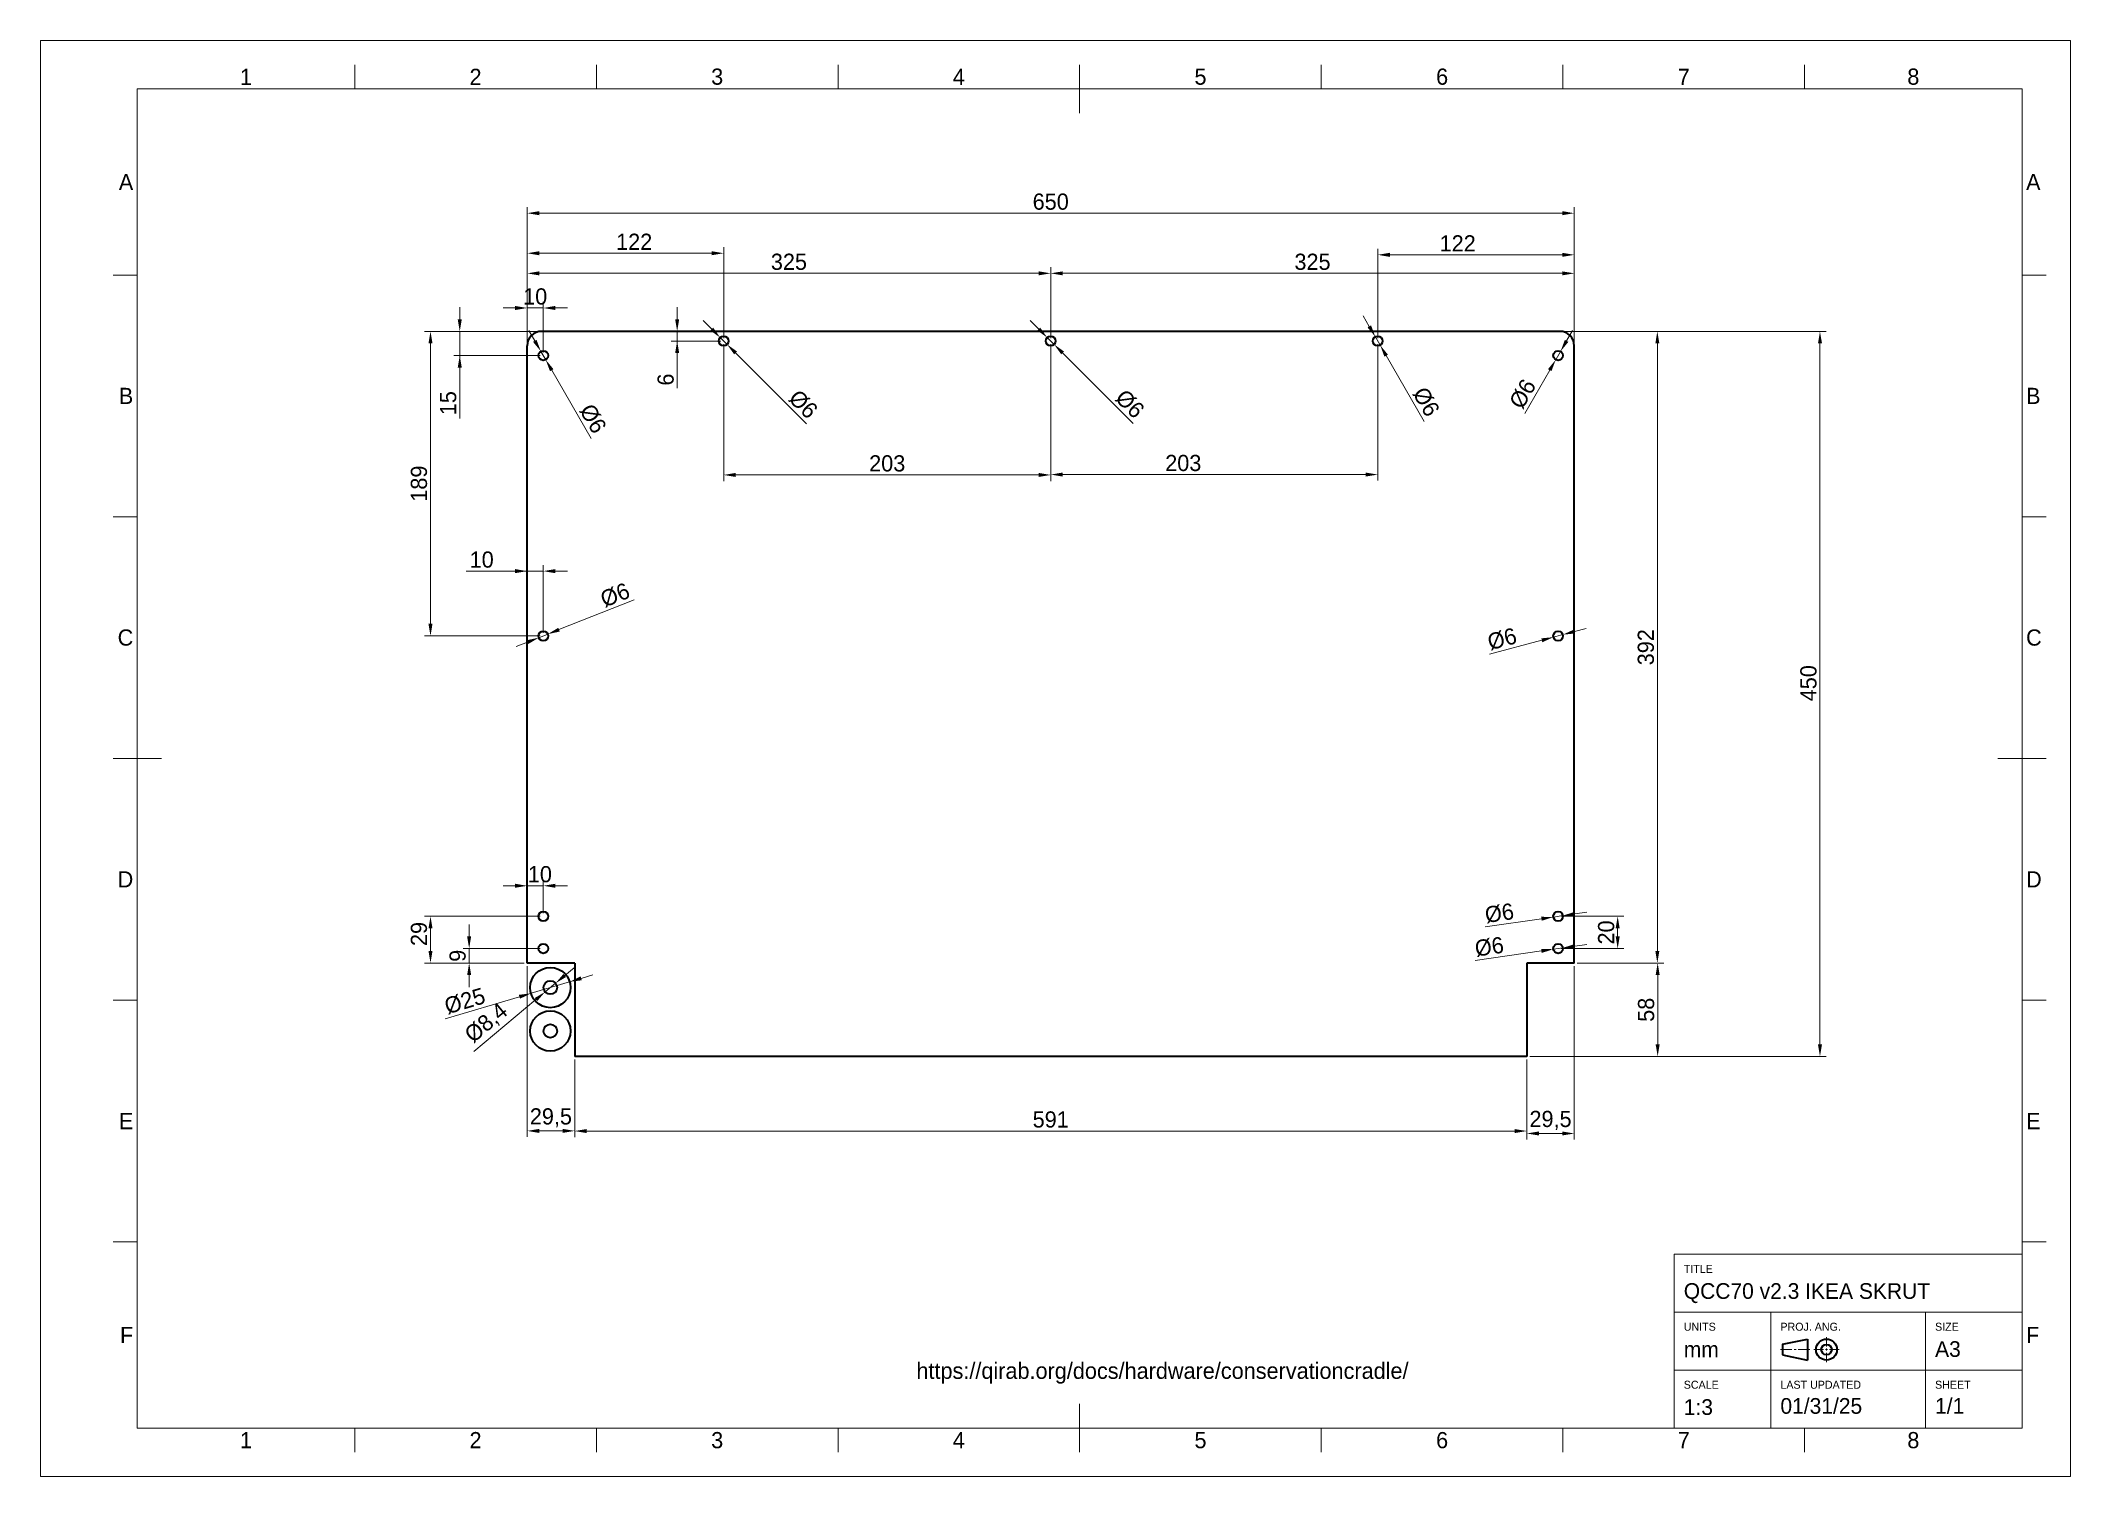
# Paper-space layout 'Sheet' of a CAD drawing. Header units: millimetres. Extents: x 0 to 420, y 0 to 297.
# The model-space entities are those that its viewports show. They can reach past a viewport. Long polylines and large blocks are cut down to what shows.
import ezdxf

# ---------------------------------------------------------------- set-up
doc = ezdxf.new("R2010")
doc.units = ezdxf.units.MM
for name, color, linetype in [('Annotations', 7, 'Continuous'), ('Border', 7, 'Continuous'), ('Geometries', 7, 'Continuous')]:
    doc.layers.add(name, color=color, linetype=linetype)
doc.styles.add('Shapr0', font='txt', dxfattribs={"height": 3.3495})
doc.styles.add('Shapr1', font='txt', dxfattribs={"height": 3.3495})
doc.styles.add('Shapr10', font='txt', dxfattribs={"height": 3.3495})
doc.styles.add('Shapr11', font='txt', dxfattribs={"height": 3.3495})
doc.styles.add('Shapr12', font='txt', dxfattribs={"height": 3.3495})
doc.styles.add('Shapr13', font='txt', dxfattribs={"height": 3.3495})
doc.styles.add('Shapr14', font='txt', dxfattribs={"height": 3.3495})
doc.styles.add('Shapr2', font='txt', dxfattribs={"height": 3.3495})
doc.styles.add('Shapr3', font='txt', dxfattribs={"height": 3.3495})
doc.styles.add('Shapr4', font='txt', dxfattribs={"height": 3.3495})
doc.styles.add('Shapr5', font='txt', dxfattribs={"height": 3.3495})
doc.styles.add('Shapr6', font='txt', dxfattribs={"height": 3.3495})
doc.styles.add('Shapr7', font='txt', dxfattribs={"height": 3.3495})
doc.styles.add('Shapr8', font='txt', dxfattribs={"height": 3.3495})
doc.styles.add('Shapr9', font='txt', dxfattribs={"height": 3.3495})
doc.dimstyles.new('ISO-25', dxfattribs={"dimtxt": 2.5, "dimasz": 2.5, "dimexe": 1.25, "dimexo": 0.625, "dimtad": 1, "dimtxsty": 'Standard', "dimcen": 2.5, "dimadec": 0, "dimazin": 0, "dimtfac": 1, "dimtmove": 0, "dimatfit": 3, "dimfxl": 1, "dimarcsym": 0})

psp = doc.layouts.new('Sheet')

msp = doc.modelspace()

# ---------------------------------------------------------------- texts
at = {"layer": 'Annotations', "linetype": 'Continuous', "lineweight": 15, "insert": (181.2213, 23.5238), "char_height": 2.512125, "width": 84.66672, "attachment_point": 1}
msp.add_mtext('{\\fSF-Mono-Regular-Extended.ttf|b0|i0|c0|p0;\\H1.333333x;https://qirab.org/docs/hardware/conservationcradle/}', dxfattribs=at)
at = {"layer": 'Border', "linetype": 'Continuous', "lineweight": 15, "char_height": 3.3495, "width": 3.3495, "style": 'Shapr0'}
for s, insert, attachment_point in [('1', (42.5, 287.8252), 8), ('2', (90, 287.8252), 8), ('3', (140, 287.8252), 8), ('4', (190, 287.8252), 8), ('5', (240, 287.8252), 8), ('6', (290, 287.8252), 8), ('7', (340, 287.8252), 8), ('8', (387.5, 287.8252), 8), ('A', (19.1747, 267.75), 6), ('A', (410.8252, 267.75), 4), ('B', (19.1747, 223.5), 6), ('B', (410.8252, 223.5), 4), ('C', (19.1747, 173.5), 6), ('C', (410.8252, 173.5), 4), ('D', (19.1747, 123.5), 6), ('D', (410.8252, 123.5), 4), ('E', (19.1747, 73.5), 6), ('E', (410.8252, 73.5), 4), ('F', (19.1747, 29.25), 6), ('F', (410.8252, 29.25), 4), ('1', (42.5, 9.1747), 2), ('2', (90, 9.1747), 2), ('3', (140, 9.1747), 2), ('4', (190, 9.1747), 2), ('5', (240, 9.1747), 2), ('6', (290, 9.1747), 2), ('7', (340, 9.1747), 2), ('8', (387.5, 9.1747), 2)]:
    msp.add_mtext(s, dxfattribs=dict(at, insert=insert, attachment_point=attachment_point))
at = {"layer": 'Border', "linetype": 'Continuous', "lineweight": 15, "attachment_point": 1}
for s, insert, char_height, style in [('TITLE', (340, 43.75), 1.65, 'Shapr12'), ('QCC70 v2.3 IKEA SKRUT', (340, 39.9691), 3.25, 'Shapr3'), ('UNITS', (340, 31.7828), 1.65, 'Shapr4'), ('PROJ. ANG.', (360, 31.7828), 1.65, 'Shapr6'), ('SIZE', (392, 31.7828), 1.65, 'Shapr2'), ('mm', (340, 27.9), 3.25, 'Shapr5'), ('A3', (392, 27.9645), 3.25, 'Shapr7'), ('SCALE', (340, 19.7828), 1.65, 'Shapr8'), ('LAST UPDATED', (360, 19.7828), 1.65, 'Shapr10'), ('SHEET', (392, 19.7828), 1.65, 'Shapr13'), ('1:3', (340, 15.9645), 3.25, 'Shapr9'), ('01/31/25', (360, 16.2043), 3.25, 'Shapr11'), ('1/1', (392, 16.2043), 3.25, 'Shapr14')]:
    msp.add_mtext(s, dxfattribs=dict(at, insert=insert, char_height=char_height, style=style))

# ---------------------------------------------------------------- blocks, each defined once
blk = doc.blocks.new('*D2')
at = {"layer": 'Annotations', "color": 0, "linetype": 'Continuous', "lineweight": 15}
for p, q in [((100.68, 234.48), (100.68, 262.55)), ((314.84, 261.3), (103.18, 261.3)), ((317.34, 234.48), (317.34, 262.55))]:
    blk.add_line(p, q, dxfattribs=at)
at = {"layer": 'Annotations', "color": 0}
for points in [[(103.18, 261.72), (103.18, 260.88), (100.68, 261.3)], [(314.84, 260.88), (314.84, 261.72), (317.34, 261.3)]]:
    blk.add_solid(points, dxfattribs=at)
at = {"layer": 'Defpoints', "color": 0}
for p in [(100.68, 261.3), (100.68, 233.86), (317.34, 233.86)]:
    blk.add_point(p, dxfattribs=at)
at = {"layer": 'Annotations', "color": 0, "lineweight": 15, "insert": (209.01, 263.67), "char_height": 3.349, "attachment_point": 5, "style": 'Shapr1'}
blk.add_mtext('\\A1;650', dxfattribs=at)
blk = doc.blocks.new('*D3')
at = {"layer": 'Annotations', "color": 0, "linetype": 'Continuous', "lineweight": 15}
for p, q in [((314.97, 236.86), (369.43, 236.86)), ((368.18, 89.36), (368.18, 234.36)), ((308.13, 86.86), (369.43, 86.86))]:
    blk.add_line(p, q, dxfattribs=at)
at = {"layer": 'Annotations', "color": 0}
for points in [[(368.6, 234.36), (367.77, 234.36), (368.18, 236.86)], [(367.77, 89.36), (368.6, 89.36), (368.18, 86.86)]]:
    blk.add_solid(points, dxfattribs=at)
at = {"layer": 'Defpoints', "color": 0}
for p in [(314.34, 236.86), (368.18, 236.86), (307.51, 86.86)]:
    blk.add_point(p, dxfattribs=at)
at = {"layer": 'Annotations', "color": 0, "lineweight": 15, "insert": (365.81, 164.07), "char_height": 3.349, "attachment_point": 5, "rotation": 90, "style": 'Shapr1'}
blk.add_mtext('\\A1;450', dxfattribs=at)
blk = doc.blocks.new('*D4')
at = {"layer": 'Annotations', "color": 0, "linetype": 'Continuous', "lineweight": 15}
for p, q in [((317.97, 106.19), (335.85, 106.19)), ((334.6, 89.36), (334.6, 103.69)), ((308.13, 86.86), (335.85, 86.86))]:
    blk.add_line(p, q, dxfattribs=at)
at = {"layer": 'Annotations', "color": 0}
for points in [[(335.01, 103.69), (334.18, 103.69), (334.6, 106.19)], [(334.18, 89.36), (335.01, 89.36), (334.6, 86.86)]]:
    blk.add_solid(points, dxfattribs=at)
at = {"layer": 'Defpoints', "color": 0}
for p in [(317.34, 106.19), (334.6, 106.19), (307.51, 86.86)]:
    blk.add_point(p, dxfattribs=at)
at = {"layer": 'Annotations', "color": 0, "lineweight": 15, "insert": (332.22, 96.52), "char_height": 3.349, "attachment_point": 5, "rotation": 90, "style": 'Shapr1'}
blk.add_mtext('\\A1;58', dxfattribs=at)
blk = doc.blocks.new('*D5')
at = {"layer": 'Annotations', "color": 0, "linetype": 'Continuous', "lineweight": 15}
for p, q in [((314.97, 236.86), (335.78, 236.86)), ((334.53, 234.36), (334.53, 108.69)), ((317.97, 106.19), (335.78, 106.19))]:
    blk.add_line(p, q, dxfattribs=at)
at = {"layer": 'Annotations', "color": 0}
for points in [[(334.95, 234.36), (334.12, 234.36), (334.53, 236.86)], [(334.12, 108.69), (334.95, 108.69), (334.53, 106.19)]]:
    blk.add_solid(points, dxfattribs=at)
at = {"layer": 'Defpoints', "color": 0}
for p in [(314.34, 236.86), (317.34, 106.19), (334.53, 106.19)]:
    blk.add_point(p, dxfattribs=at)
at = {"layer": 'Annotations', "color": 0, "lineweight": 15, "insert": (332.16, 171.52), "char_height": 3.349, "attachment_point": 5, "rotation": 90, "style": 'Shapr1'}
blk.add_mtext('\\A1;392', dxfattribs=at)
blk = doc.blocks.new('*D6')
at = {"layer": 'Annotations', "color": 0, "linetype": 'Continuous', "lineweight": 15}
for p, q in [((317.34, 105.56), (317.34, 69.68)), ((307.51, 86.23), (307.51, 69.68)), ((314.84, 70.93), (310.01, 70.93))]:
    blk.add_line(p, q, dxfattribs=at)
at = {"layer": 'Annotations', "color": 0}
for points in [[(310.01, 71.35), (310.01, 70.52), (307.51, 70.93)], [(314.84, 70.52), (314.84, 71.35), (317.34, 70.93)]]:
    blk.add_solid(points, dxfattribs=at)
at = {"layer": 'Defpoints', "color": 0}
for p in [(317.34, 106.19), (307.51, 86.86), (307.51, 70.93)]:
    blk.add_point(p, dxfattribs=at)
at = {"layer": 'Annotations', "color": 0, "lineweight": 15, "insert": (312.43, 73.63), "char_height": 3.349, "attachment_point": 5, "style": 'Shapr1'}
blk.add_mtext('\\A1;29,5', dxfattribs=at)
blk = doc.blocks.new('*D7')
at = {"layer": 'Annotations', "color": 0, "linetype": 'Continuous', "lineweight": 15}
for p, q in [((110.51, 86.23), (110.51, 70.19)), ((307.51, 86.23), (307.51, 70.19)), ((113.01, 71.44), (305.01, 71.44))]:
    blk.add_line(p, q, dxfattribs=at)
at = {"layer": 'Annotations', "color": 0}
for points in [[(113.01, 71.85), (113.01, 71.02), (110.51, 71.44)], [(305.01, 71.02), (305.01, 71.85), (307.51, 71.44)]]:
    blk.add_solid(points, dxfattribs=at)
at = {"layer": 'Defpoints', "color": 0}
for p in [(110.51, 86.86), (307.51, 86.86), (307.51, 71.44)]:
    blk.add_point(p, dxfattribs=at)
at = {"layer": 'Annotations', "color": 0, "lineweight": 15, "insert": (209.01, 73.81), "char_height": 3.349, "attachment_point": 5, "style": 'Shapr1'}
blk.add_mtext('\\A1;591', dxfattribs=at)
blk = doc.blocks.new('*D8')
at = {"layer": 'Annotations', "color": 0, "linetype": 'Continuous', "lineweight": 15}
for p, q in [((100.68, 105.56), (100.68, 70.22)), ((110.51, 86.23), (110.51, 70.22)), ((108.01, 71.47), (103.18, 71.47))]:
    blk.add_line(p, q, dxfattribs=at)
at = {"layer": 'Annotations', "color": 0}
for points in [[(103.18, 71.88), (103.18, 71.05), (100.68, 71.47)], [(108.01, 71.05), (108.01, 71.88), (110.51, 71.47)]]:
    blk.add_solid(points, dxfattribs=at)
at = {"layer": 'Defpoints', "color": 0}
for p in [(100.68, 106.19), (110.51, 86.86), (100.68, 71.47)]:
    blk.add_point(p, dxfattribs=at)
at = {"layer": 'Annotations', "color": 0, "lineweight": 15, "insert": (105.59, 74.16), "char_height": 3.349, "attachment_point": 5, "style": 'Shapr1'}
blk.add_mtext('\\A1;29,5', dxfattribs=at)
blk = doc.blocks.new('*D9')
at = {"layer": 'Annotations', "color": 0, "linetype": 'Continuous', "lineweight": 15}
for p, q in [((98.18, 241.69), (95.68, 241.69)), ((100.68, 234.48), (100.68, 242.94)), ((104.01, 241.69), (100.68, 241.69)), ((104.01, 232.48), (104.01, 242.94)), ((106.51, 241.69), (109.01, 241.69))]:
    blk.add_line(p, q, dxfattribs=at)
at = {"layer": 'Annotations', "color": 0}
for points in [[(98.18, 241.27), (98.18, 242.11), (100.68, 241.69)], [(106.51, 242.11), (106.51, 241.27), (104.01, 241.69)]]:
    blk.add_solid(points, dxfattribs=at)
at = {"layer": 'Defpoints', "color": 0}
for p in [(100.68, 241.69), (100.68, 233.86), (104.01, 231.86)]:
    blk.add_point(p, dxfattribs=at)
at = {"layer": 'Annotations', "color": 0, "lineweight": 15, "insert": (102.34, 244.06), "char_height": 3.349, "attachment_point": 5, "style": 'Shapr1'}
blk.add_mtext('\\A1;10', dxfattribs=at)
blk = doc.blocks.new('*D10')
at = {"layer": 'Annotations', "color": 0, "linetype": 'Continuous', "lineweight": 15}
for p, q in [((100.68, 187.26), (88.09, 187.26)), ((98.18, 187.26), (95.68, 187.26)), ((104.01, 187.26), (100.68, 187.26)), ((104.01, 174.48), (104.01, 188.51)), ((106.51, 187.26), (109.01, 187.26))]:
    blk.add_line(p, q, dxfattribs=at)
at = {"layer": 'Annotations', "color": 0}
for points in [[(98.18, 186.84), (98.18, 187.68), (100.68, 187.26)], [(106.51, 187.68), (106.51, 186.84), (104.01, 187.26)]]:
    blk.add_solid(points, dxfattribs=at)
at = {"layer": 'Defpoints', "color": 0}
for p in [(100.68, 233.86), (100.68, 187.26), (104.01, 173.86)]:
    blk.add_point(p, dxfattribs=at)
at = {"layer": 'Annotations', "color": 0, "lineweight": 15, "insert": (91.27, 189.63), "char_height": 3.349, "attachment_point": 5, "style": 'Shapr1'}
blk.add_mtext('\\A1;10', dxfattribs=at)
blk = doc.blocks.new('*D11')
at = {"layer": 'Annotations', "color": 0, "linetype": 'Continuous', "lineweight": 15}
for p, q in [((98.18, 122.17), (95.68, 122.17)), ((104.01, 122.17), (100.68, 122.17)), ((104.01, 116.48), (104.01, 123.42)), ((106.51, 122.17), (109.01, 122.17))]:
    blk.add_line(p, q, dxfattribs=at)
at = {"layer": 'Annotations', "color": 0}
for points in [[(98.18, 121.76), (98.18, 122.59), (100.68, 122.17)], [(106.51, 122.59), (106.51, 121.76), (104.01, 122.17)]]:
    blk.add_solid(points, dxfattribs=at)
at = {"layer": 'Defpoints', "color": 0}
for p in [(100.68, 233.86), (100.68, 122.17), (104.01, 115.86)]:
    blk.add_point(p, dxfattribs=at)
at = {"layer": 'Annotations', "color": 0, "lineweight": 15, "insert": (103.31, 124.55), "char_height": 3.349, "attachment_point": 5, "style": 'Shapr1'}
blk.add_mtext('\\A1;10', dxfattribs=at)
blk = doc.blocks.new('*D12')
at = {"layer": 'Annotations', "color": 0, "linetype": 'Continuous', "lineweight": 15}
for p, q in [((88.68, 111.69), (88.68, 114.19)), ((103.38, 109.19), (87.43, 109.19)), ((100.05, 106.19), (87.43, 106.19)), ((88.68, 109.19), (88.68, 106.19)), ((88.68, 103.69), (88.68, 101.19))]:
    blk.add_line(p, q, dxfattribs=at)
at = {"layer": 'Annotations', "color": 0}
for points in [[(88.26, 111.69), (89.09, 111.69), (88.68, 109.19)], [(89.09, 103.69), (88.26, 103.69), (88.68, 106.19)]]:
    blk.add_solid(points, dxfattribs=at)
at = {"layer": 'Defpoints', "color": 0}
for p in [(88.68, 106.19), (100.68, 106.19), (104.01, 109.19)]:
    blk.add_point(p, dxfattribs=at)
at = {"layer": 'Annotations', "color": 0, "lineweight": 15, "insert": (86.3, 107.69), "char_height": 3.349, "attachment_point": 5, "rotation": 90, "style": 'Shapr1'}
blk.add_mtext('\\A1;9', dxfattribs=at)
blk = doc.blocks.new('*D13')
at = {"layer": 'Annotations', "color": 0, "linetype": 'Continuous', "lineweight": 15}
for p, q in [((103.38, 115.86), (79.43, 115.86)), ((80.68, 113.36), (80.68, 108.69)), ((100.05, 106.19), (79.43, 106.19))]:
    blk.add_line(p, q, dxfattribs=at)
at = {"layer": 'Annotations', "color": 0}
for points in [[(81.09, 113.36), (80.26, 113.36), (80.68, 115.86)], [(80.26, 108.69), (81.09, 108.69), (80.68, 106.19)]]:
    blk.add_solid(points, dxfattribs=at)
at = {"layer": 'Defpoints', "color": 0}
for p in [(104.01, 115.86), (80.68, 106.19), (100.68, 106.19)]:
    blk.add_point(p, dxfattribs=at)
at = {"layer": 'Annotations', "color": 0, "lineweight": 15, "insert": (78.3, 112.2), "char_height": 3.349, "attachment_point": 5, "rotation": 90, "style": 'Shapr1'}
blk.add_mtext('\\A1;29', dxfattribs=at)
blk = doc.blocks.new('*D14')
at = {"layer": 'Annotations', "color": 0, "linetype": 'Continuous', "lineweight": 15}
for p, q in [((103.05, 236.86), (79.43, 236.86)), ((80.68, 176.36), (80.68, 234.36)), ((103.38, 173.86), (79.43, 173.86))]:
    blk.add_line(p, q, dxfattribs=at)
at = {"layer": 'Annotations', "color": 0}
for points in [[(81.09, 234.36), (80.26, 234.36), (80.68, 236.86)], [(80.26, 176.36), (81.09, 176.36), (80.68, 173.86)]]:
    blk.add_solid(points, dxfattribs=at)
at = {"layer": 'Defpoints', "color": 0}
for p in [(80.68, 236.86), (103.68, 236.86), (104.01, 173.86)]:
    blk.add_point(p, dxfattribs=at)
at = {"layer": 'Annotations', "color": 0, "lineweight": 15, "insert": (78.3, 205.36), "char_height": 3.349, "attachment_point": 5, "rotation": 90, "style": 'Shapr1'}
blk.add_mtext('\\A1;189', dxfattribs=at)
blk = doc.blocks.new('*D15')
at = {"layer": 'Annotations', "color": 0, "linetype": 'Continuous', "lineweight": 15}
for p, q in [((86.73, 239.36), (86.73, 241.86)), ((103.05, 236.86), (85.48, 236.86)), ((86.73, 231.86), (86.73, 236.86)), ((103.38, 231.86), (85.48, 231.86)), ((86.73, 231.86), (86.73, 218.83)), ((86.73, 229.36), (86.73, 226.86))]:
    blk.add_line(p, q, dxfattribs=at)
at = {"layer": 'Annotations', "color": 0}
for points in [[(86.31, 239.36), (87.15, 239.36), (86.73, 236.86)], [(87.15, 229.36), (86.31, 229.36), (86.73, 231.86)]]:
    blk.add_solid(points, dxfattribs=at)
at = {"layer": 'Defpoints', "color": 0}
for p in [(86.73, 236.86), (103.68, 236.86), (104.01, 231.86)]:
    blk.add_point(p, dxfattribs=at)
at = {"layer": 'Annotations', "color": 0, "lineweight": 15, "insert": (84.35, 222), "char_height": 3.349, "attachment_point": 5, "rotation": 90, "style": 'Shapr1'}
blk.add_mtext('\\A1;15', dxfattribs=at)
blk = doc.blocks.new('*D16')
at = {"layer": 'Annotations', "color": 0, "linetype": 'Continuous', "lineweight": 15}
for p, q in [((131.72, 239.36), (131.72, 241.86)), ((131.72, 234.86), (131.72, 236.86)), ((140.72, 234.86), (130.47, 234.86)), ((131.72, 234.86), (131.72, 225.14)), ((131.72, 232.36), (131.72, 229.86))]:
    blk.add_line(p, q, dxfattribs=at)
at = {"layer": 'Annotations', "color": 0}
for points in [[(131.3, 239.36), (132.13, 239.36), (131.72, 236.86)], [(132.13, 232.36), (131.3, 232.36), (131.72, 234.86)]]:
    blk.add_solid(points, dxfattribs=at)
at = {"layer": 'Defpoints', "color": 0}
for p in [(103.68, 236.86), (131.72, 236.86), (141.34, 234.86)]:
    blk.add_point(p, dxfattribs=at)
at = {"layer": 'Annotations', "color": 0, "lineweight": 15, "insert": (129.34, 226.88), "char_height": 3.349, "attachment_point": 5, "rotation": 90, "style": 'Shapr1'}
blk.add_mtext('\\A1;6', dxfattribs=at)
blk = doc.blocks.new('*D17')
at = {"layer": 'Annotations', "color": 0, "linetype": 'Continuous', "lineweight": 15}
for p, q in [((100.68, 234.48), (100.68, 254.27)), ((138.84, 253.02), (103.18, 253.02)), ((141.34, 235.48), (141.34, 254.27))]:
    blk.add_line(p, q, dxfattribs=at)
at = {"layer": 'Annotations', "color": 0}
for points in [[(103.18, 253.43), (103.18, 252.6), (100.68, 253.02)], [(138.84, 252.6), (138.84, 253.43), (141.34, 253.02)]]:
    blk.add_solid(points, dxfattribs=at)
at = {"layer": 'Defpoints', "color": 0}
for p in [(100.68, 253.02), (100.68, 233.86), (141.34, 234.86)]:
    blk.add_point(p, dxfattribs=at)
at = {"layer": 'Annotations', "color": 0, "lineweight": 15, "insert": (122.82, 255.39), "char_height": 3.349, "attachment_point": 5, "style": 'Shapr1'}
blk.add_mtext('\\A1;122', dxfattribs=at)
blk = doc.blocks.new('*D18')
at = {"layer": 'Annotations', "color": 0, "linetype": 'Continuous', "lineweight": 15}
for p, q in [((100.68, 234.48), (100.68, 250.11)), ((206.51, 248.86), (103.18, 248.86)), ((209.01, 235.48), (209.01, 250.11))]:
    blk.add_line(p, q, dxfattribs=at)
at = {"layer": 'Annotations', "color": 0}
for points in [[(103.18, 249.27), (103.18, 248.44), (100.68, 248.86)], [(206.51, 248.44), (206.51, 249.27), (209.01, 248.86)]]:
    blk.add_solid(points, dxfattribs=at)
at = {"layer": 'Defpoints', "color": 0}
for p in [(100.68, 248.86), (100.68, 233.86), (209.01, 234.86)]:
    blk.add_point(p, dxfattribs=at)
at = {"layer": 'Annotations', "color": 0, "lineweight": 15, "insert": (154.84, 251.23), "char_height": 3.349, "attachment_point": 5, "style": 'Shapr1'}
blk.add_mtext('\\A1;325', dxfattribs=at)
blk = doc.blocks.new('*D19')
at = {"layer": 'Annotations', "color": 0, "linetype": 'Continuous', "lineweight": 15}
for p, q in [((276.68, 235.48), (276.68, 253.94)), ((279.18, 252.69), (314.84, 252.69)), ((317.34, 234.48), (317.34, 253.94))]:
    blk.add_line(p, q, dxfattribs=at)
at = {"layer": 'Annotations', "color": 0}
for points in [[(279.18, 253.11), (279.18, 252.27), (276.68, 252.69)], [(314.84, 252.27), (314.84, 253.11), (317.34, 252.69)]]:
    blk.add_solid(points, dxfattribs=at)
at = {"layer": 'Defpoints', "color": 0}
for p in [(317.34, 252.69), (276.68, 234.86), (317.34, 233.86)]:
    blk.add_point(p, dxfattribs=at)
at = {"layer": 'Annotations', "color": 0, "lineweight": 15, "insert": (293.22, 255.06), "char_height": 3.349, "attachment_point": 5, "style": 'Shapr1'}
blk.add_mtext('\\A1;122', dxfattribs=at)
blk = doc.blocks.new('*D20')
at = {"layer": 'Annotations', "color": 0, "linetype": 'Continuous', "lineweight": 15}
for p, q in [((209.01, 235.48), (209.01, 250.11)), ((211.51, 248.86), (314.84, 248.86)), ((317.34, 234.48), (317.34, 250.11))]:
    blk.add_line(p, q, dxfattribs=at)
at = {"layer": 'Annotations', "color": 0}
for points in [[(211.51, 249.27), (211.51, 248.44), (209.01, 248.86)], [(314.84, 248.44), (314.84, 249.27), (317.34, 248.86)]]:
    blk.add_solid(points, dxfattribs=at)
at = {"layer": 'Defpoints', "color": 0}
for p in [(317.34, 248.86), (209.01, 234.86), (317.34, 233.86)]:
    blk.add_point(p, dxfattribs=at)
at = {"layer": 'Annotations', "color": 0, "lineweight": 15, "insert": (263.18, 251.23), "char_height": 3.349, "attachment_point": 5, "style": 'Shapr1'}
blk.add_mtext('\\A1;325', dxfattribs=at)
blk = doc.blocks.new('*D21')
at = {"layer": 'Annotations', "color": 0, "linetype": 'Continuous', "lineweight": 15}
for p, q in [((102.26, 234.89), (101.01, 237.05)), ((103.51, 232.72), (104.51, 230.99)), ((105.76, 228.83), (113.9, 214.72))]:
    blk.add_line(p, q, dxfattribs=at)
at = {"layer": 'Annotations', "color": 0}
for points in [[(101.9, 234.68), (102.62, 235.1), (103.51, 232.72)], [(106.12, 229.03), (105.4, 228.62), (104.51, 230.99)]]:
    blk.add_solid(points, dxfattribs=at)
at = {"layer": 'Defpoints', "color": 0}
for p in [(103.51, 232.72), (104.51, 230.99)]:
    blk.add_point(p, dxfattribs=at)
at = {"layer": 'Annotations', "color": 0, "lineweight": 15, "insert": (114.29, 218.79), "char_height": 3.349, "attachment_point": 5, "rotation": 300, "style": 'Shapr1'}
blk.add_mtext('\\A1;%%c6', dxfattribs=at)
blk = doc.blocks.new('*D22')
at = {"layer": 'Annotations', "color": 0, "linetype": 'Continuous', "lineweight": 15}
for p, q in [((107.26, 175.15), (122.84, 181.32)), ((100.75, 172.57), (98.43, 171.65)), ((103.08, 173.49), (104.94, 174.23))]:
    blk.add_line(p, q, dxfattribs=at)
at = {"layer": 'Annotations', "color": 0}
for points in [[(100.91, 172.18), (100.6, 172.96), (103.08, 173.49)], [(107.11, 175.53), (107.42, 174.76), (104.94, 174.23)]]:
    blk.add_solid(points, dxfattribs=at)
at = {"layer": 'Defpoints', "color": 0}
for p in [(103.08, 173.49), (104.94, 174.23)]:
    blk.add_point(p, dxfattribs=at)
at = {"layer": 'Annotations', "color": 0, "lineweight": 15, "insert": (118.87, 182.3), "char_height": 3.349, "attachment_point": 5, "rotation": 21.6131, "style": 'Shapr1'}
blk.add_mtext('\\A1;%%c6', dxfattribs=at)
blk = doc.blocks.new('*D23')
at = {"layer": 'Annotations', "color": 0, "linetype": 'Continuous', "lineweight": 15}
for p, q in [((138.87, 237.33), (137.1, 239.1)), ((140.63, 235.56), (142.05, 234.15)), ((143.82, 232.38), (158.47, 217.73))]:
    blk.add_line(p, q, dxfattribs=at)
at = {"layer": 'Annotations', "color": 0}
for points in [[(138.57, 237.04), (139.16, 237.63), (140.63, 235.56)], [(144.11, 232.68), (143.52, 232.09), (142.05, 234.15)]]:
    blk.add_solid(points, dxfattribs=at)
at = {"layer": 'Defpoints', "color": 0}
for p in [(140.63, 235.56), (142.05, 234.15)]:
    blk.add_point(p, dxfattribs=at)
at = {"layer": 'Annotations', "color": 0, "lineweight": 15, "insert": (157.79, 221.77), "char_height": 3.349, "attachment_point": 5, "rotation": 315, "style": 'Shapr1'}
blk.add_mtext('\\A1;%%c6', dxfattribs=at)
blk = doc.blocks.new('*D24')
at = {"layer": 'Annotations', "color": 0, "linetype": 'Continuous', "lineweight": 15}
for p, q in [((206.53, 237.33), (204.77, 239.1)), ((208.3, 235.56), (209.72, 234.15)), ((211.48, 232.38), (226.06, 217.81))]:
    blk.add_line(p, q, dxfattribs=at)
at = {"layer": 'Annotations', "color": 0}
for points in [[(206.24, 237.04), (206.83, 237.63), (208.3, 235.56)], [(211.78, 232.68), (211.19, 232.09), (209.72, 234.15)]]:
    blk.add_solid(points, dxfattribs=at)
at = {"layer": 'Defpoints', "color": 0}
for p in [(208.3, 235.56), (209.72, 234.15)]:
    blk.add_point(p, dxfattribs=at)
at = {"layer": 'Annotations', "color": 0, "lineweight": 15, "insert": (225.38, 221.84), "char_height": 3.349, "attachment_point": 5, "rotation": 315, "style": 'Shapr1'}
blk.add_mtext('\\A1;%%c6', dxfattribs=at)
blk = doc.blocks.new('*D25')
at = {"layer": 'Annotations', "color": 0, "linetype": 'Continuous', "lineweight": 15}
for p, q in [((274.93, 237.89), (273.68, 240.05)), ((276.18, 235.72), (277.18, 233.99)), ((278.43, 231.83), (286.29, 218.21))]:
    blk.add_line(p, q, dxfattribs=at)
at = {"layer": 'Annotations', "color": 0}
for points in [[(274.56, 237.68), (275.29, 238.1), (276.18, 235.72)], [(278.79, 232.03), (278.06, 231.62), (277.18, 233.99)]]:
    blk.add_solid(points, dxfattribs=at)
at = {"layer": 'Defpoints', "color": 0}
for p in [(276.18, 235.72), (277.18, 233.99)]:
    blk.add_point(p, dxfattribs=at)
at = {"layer": 'Annotations', "color": 0, "lineweight": 15, "insert": (286.68, 222.28), "char_height": 3.349, "attachment_point": 5, "rotation": 300, "style": 'Shapr1'}
blk.add_mtext('\\A1;%%c6', dxfattribs=at)
blk = doc.blocks.new('*D26')
at = {"layer": 'Annotations', "color": 0, "linetype": 'Continuous', "lineweight": 15}
for p, q in [((315.76, 234.89), (317.01, 237.05)), ((314.51, 232.72), (313.51, 230.99)), ((312.26, 228.83), (307.08, 219.85))]:
    blk.add_line(p, q, dxfattribs=at)
at = {"layer": 'Annotations', "color": 0}
for points in [[(315.4, 235.1), (316.12, 234.68), (314.51, 232.72)], [(312.62, 228.62), (311.9, 229.03), (313.51, 230.99)]]:
    blk.add_solid(points, dxfattribs=at)
at = {"layer": 'Defpoints', "color": 0}
for p in [(314.51, 232.72), (313.51, 230.99)]:
    blk.add_point(p, dxfattribs=at)
at = {"layer": 'Annotations', "color": 0, "lineweight": 15, "insert": (306.68, 223.92), "char_height": 3.349, "attachment_point": 5, "rotation": 60, "style": 'Shapr1'}
blk.add_mtext('\\A1;%%c6', dxfattribs=at)
blk = doc.blocks.new('*D27')
at = {"layer": 'Annotations', "color": 0, "linetype": 'Continuous', "lineweight": 15}
for p, q in [((310.63, 172.95), (299.81, 170.05)), ((314.98, 174.12), (313.04, 173.6)), ((317.39, 174.76), (319.8, 175.41))]:
    blk.add_line(p, q, dxfattribs=at)
at = {"layer": 'Annotations', "color": 0}
for points in [[(310.74, 172.55), (310.52, 173.35), (313.04, 173.6)], [(317.28, 175.17), (317.5, 174.36), (314.98, 174.12)]]:
    blk.add_solid(points, dxfattribs=at)
at = {"layer": 'Defpoints', "color": 0}
for p in [(313.04, 173.6), (314.98, 174.12)]:
    blk.add_point(p, dxfattribs=at)
at = {"layer": 'Annotations', "color": 0, "lineweight": 15, "insert": (302.41, 173.21), "char_height": 3.349, "attachment_point": 5, "rotation": 15, "style": 'Shapr1'}
blk.add_mtext('\\A1;%%c6', dxfattribs=at)
blk = doc.blocks.new('*D28')
at = {"layer": 'Annotations', "color": 0, "linetype": 'Continuous', "lineweight": 15}
for p, q in [((310.55, 115.35), (298.89, 113.65)), ((315, 116), (313.02, 115.71)), ((317.47, 116.36), (319.95, 116.72))]:
    blk.add_line(p, q, dxfattribs=at)
at = {"layer": 'Annotations', "color": 0}
for points in [[(310.61, 114.94), (310.49, 115.76), (313.02, 115.71)], [(317.41, 116.77), (317.53, 115.95), (315, 116)]]:
    blk.add_solid(points, dxfattribs=at)
at = {"layer": 'Defpoints', "color": 0}
for p in [(313.02, 115.71), (315, 116)]:
    blk.add_point(p, dxfattribs=at)
at = {"layer": 'Annotations', "color": 0, "lineweight": 15, "insert": (301.85, 116.48), "char_height": 3.349, "attachment_point": 5, "rotation": 8.2951, "style": 'Shapr1'}
blk.add_mtext('\\A1;%%c6', dxfattribs=at)
blk = doc.blocks.new('*D29')
at = {"layer": 'Annotations', "color": 0, "linetype": 'Continuous', "lineweight": 15}
for p, q in [((315, 109.33), (313.02, 109.05)), ((317.47, 109.69), (319.95, 110.05)), ((310.55, 108.69), (296.81, 106.71))]:
    blk.add_line(p, q, dxfattribs=at)
at = {"layer": 'Annotations', "color": 0}
for points in [[(317.41, 110.1), (317.53, 109.28), (315, 109.33)], [(310.6, 108.28), (310.49, 109.1), (313.02, 109.05)]]:
    blk.add_solid(points, dxfattribs=at)
at = {"layer": 'Defpoints', "color": 0}
for p in [(315, 109.33), (313.02, 109.05)]:
    blk.add_point(p, dxfattribs=at)
at = {"layer": 'Annotations', "color": 0, "lineweight": 15, "insert": (299.76, 109.53), "char_height": 3.349, "attachment_point": 5, "rotation": 8.2164, "style": 'Shapr1'}
blk.add_mtext('\\A1;%%c6', dxfattribs=at)
blk = doc.blocks.new('*D30')
at = {"layer": 'Annotations', "color": 0, "linetype": 'Continuous', "lineweight": 15}
for p, q in [((314.63, 115.86), (327.57, 115.86)), ((326.32, 111.69), (326.32, 113.36)), ((314.63, 109.19), (327.57, 109.19))]:
    blk.add_line(p, q, dxfattribs=at)
at = {"layer": 'Annotations', "color": 0}
for points in [[(326.74, 113.36), (325.91, 113.36), (326.32, 115.86)], [(325.91, 111.69), (326.74, 111.69), (326.32, 109.19)]]:
    blk.add_solid(points, dxfattribs=at)
at = {"layer": 'Defpoints', "color": 0}
for p in [(314.01, 115.86), (326.32, 115.86), (314.01, 109.19)]:
    blk.add_point(p, dxfattribs=at)
at = {"layer": 'Annotations', "color": 0, "lineweight": 15, "insert": (323.95, 112.52), "char_height": 3.349, "attachment_point": 5, "rotation": 90, "style": 'Shapr1'}
blk.add_mtext('\\A1;20', dxfattribs=at)
blk = doc.blocks.new('*D31')
at = {"layer": 'Annotations', "color": 0, "linetype": 'Continuous', "lineweight": 15}
for p, q in [((141.34, 234.23), (141.34, 205.9)), ((209.01, 234.23), (209.01, 205.9)), ((143.84, 207.15), (206.51, 207.15))]:
    blk.add_line(p, q, dxfattribs=at)
at = {"layer": 'Annotations', "color": 0}
for points in [[(143.84, 207.57), (143.84, 206.74), (141.34, 207.15)], [(206.51, 206.74), (206.51, 207.57), (209.01, 207.15)]]:
    blk.add_solid(points, dxfattribs=at)
at = {"layer": 'Defpoints', "color": 0}
for p in [(141.34, 234.86), (209.01, 234.86), (209.01, 207.15)]:
    blk.add_point(p, dxfattribs=at)
at = {"layer": 'Annotations', "color": 0, "lineweight": 15, "insert": (175.18, 209.53), "char_height": 3.349, "attachment_point": 5, "style": 'Shapr1'}
blk.add_mtext('\\A1;203', dxfattribs=at)
blk = doc.blocks.new('*D32')
at = {"layer": 'Annotations', "color": 0, "linetype": 'Continuous', "lineweight": 15}
for p, q in [((209.01, 234.23), (209.01, 205.98)), ((276.68, 234.23), (276.68, 205.98)), ((211.51, 207.23), (274.18, 207.23))]:
    blk.add_line(p, q, dxfattribs=at)
at = {"layer": 'Annotations', "color": 0}
for points in [[(211.51, 207.65), (211.51, 206.82), (209.01, 207.23)], [(274.18, 206.82), (274.18, 207.65), (276.68, 207.23)]]:
    blk.add_solid(points, dxfattribs=at)
at = {"layer": 'Defpoints', "color": 0}
for p in [(209.01, 234.86), (276.68, 234.86), (276.68, 207.23)]:
    blk.add_point(p, dxfattribs=at)
at = {"layer": 'Annotations', "color": 0, "lineweight": 15, "insert": (236.44, 209.61), "char_height": 3.349, "attachment_point": 5, "style": 'Shapr1'}
blk.add_mtext('\\A1;203', dxfattribs=at)
blk = doc.blocks.new('*D33')
at = {"layer": 'Annotations', "color": 0, "linetype": 'Continuous', "lineweight": 15}
for p, q in [((109.46, 102.31), (101.48, 99.93)), ((111.86, 103.02), (114.25, 103.74)), ((99.08, 99.21), (83.74, 94.64))]:
    blk.add_line(p, q, dxfattribs=at)
at = {"layer": 'Annotations', "color": 0}
for points in [[(111.74, 103.42), (111.98, 102.62), (109.46, 102.31)], [(99.2, 98.81), (98.96, 99.61), (101.48, 99.93)]]:
    blk.add_solid(points, dxfattribs=at)
at = {"layer": 'Defpoints', "color": 0}
for p in [(109.46, 102.31), (101.48, 99.93)]:
    blk.add_point(p, dxfattribs=at)
at = {"layer": 'Annotations', "color": 0, "lineweight": 15, "insert": (87.78, 98.32), "char_height": 3.349, "attachment_point": 5, "rotation": 16.598, "style": 'Shapr1'}
blk.add_mtext('\\A1;%%c25', dxfattribs=at)
blk = doc.blocks.new('*D34')
at = {"layer": 'Annotations', "color": 0, "linetype": 'Continuous', "lineweight": 15}
for p, q in [((108.46, 103.62), (110.38, 105.22)), ((106.54, 102.01), (104.39, 100.22)), ((102.47, 98.62), (89.61, 87.89))]:
    blk.add_line(p, q, dxfattribs=at)
at = {"layer": 'Annotations', "color": 0}
for points in [[(108.2, 103.94), (108.73, 103.3), (106.54, 102.01)], [(102.74, 98.3), (102.21, 98.94), (104.39, 100.22)]]:
    blk.add_solid(points, dxfattribs=at)
at = {"layer": 'Defpoints', "color": 0}
for p in [(106.54, 102.01), (104.39, 100.22)]:
    blk.add_point(p, dxfattribs=at)
at = {"layer": 'Annotations', "color": 0, "lineweight": 15, "insert": (92.34, 93.67), "char_height": 3.349, "attachment_point": 5, "rotation": 39.8317, "style": 'Shapr1'}
blk.add_mtext('\\A1;%%c8,4', dxfattribs=at)
blk = doc.blocks.new('*U35')
at = {"layer": 'Border', "linetype": 'Continuous', "lineweight": 15}
for p, q in [((410, 46), (338, 46)), ((338, 10), (338, 46)), ((410, 10), (410, 46)), ((410, 34), (338, 34)), ((358, 10), (358, 34)), ((390, 10), (390, 34)), ((360, 26.23), (362.38, 26.23)), ((362.82, 26.23), (363.25, 26.23)), ((366.07, 26.23), (363.68, 26.23)), ((368.88, 26.23), (366.93, 26.23)), ((369.32, 26.23), (369.75, 26.23)), ((369.53, 26.88), (369.53, 28.83)), ((369.53, 26.02), (369.53, 26.45)), ((369.53, 25.58), (369.53, 23.63)), ((370.18, 26.23), (372.13, 26.23)), ((410, 22), (338, 22)), ((410, 10), (338, 10))]:
    blk.add_line(p, q, dxfattribs=at)
at = {"layer": 'Border', "linetype": 'Continuous', "lineweight": 40}
for p, q in [((360.43, 27.32), (365.63, 28.4)), ((360.43, 27.32), (360.43, 25.15)), ((365.63, 28.4), (365.63, 24.07)), ((360.43, 25.15), (365.63, 24.07))]:
    blk.add_line(p, q, dxfattribs=at)
for radius in [2.17, 1.08]:
    blk.add_circle((369.53, 26.23), radius, dxfattribs=at)

# ---------------------------------------------------------------- dimensions: what is measured, and where the dimension line sits
at = {"layer": 'Annotations', "linetype": 'Continuous', "lineweight": 15}
for base, p1, p2, angle, override, picture, middle in [((100.6753, 261.2994), (317.342, 233.8566), (100.6753, 233.8566), 180, {"dimscale": 1, "dimgap": 0.7, "dimdec": 2, "dimlfac": 3, "dimrnd": 0.01, "dimzin": 8, "dimdsep": 44, "dimtxsty": 'Shapr1', "dimse1": 0, "dimse2": 0, "dimadec": 2, "dimtol": 0, "dimlim": 0, "dimtp": 0, "dimtm": 0, "dimtfac": 0.6, "dimtdec": 8, "dimfrac": 2, "dimtolj": 1, "dimlwd": 15, "dimlwe": 15}, '*D2', (209.0087, 261.2994)), ((100.6753, 253.0156), (141.342, 234.8566), (100.6753, 233.8566), 180, {"dimscale": 1, "dimgap": 0.7, "dimdec": 2, "dimlfac": 3, "dimrnd": 0.01, "dimzin": 8, "dimdsep": 44, "dimtxsty": 'Shapr1', "dimse1": 0, "dimse2": 0, "dimadec": 2, "dimtol": 0, "dimlim": 0, "dimtp": 0, "dimtm": 0, "dimtfac": 0.6, "dimtdec": 8, "dimfrac": 2, "dimtolj": 1, "dimlwd": 15, "dimlwe": 15}, '*D17', (122.8222, 253.0156)), ((317.342, 252.6884), (276.6753, 234.8566), (317.342, 233.8566), 180, {"dimscale": 1, "dimgap": 0.7, "dimdec": 2, "dimlfac": 3, "dimrnd": 0.01, "dimzin": 8, "dimdsep": 44, "dimtxsty": 'Shapr1', "dimse1": 0, "dimse2": 0, "dimadec": 2, "dimtol": 0, "dimlim": 0, "dimtp": 0, "dimtm": 0, "dimtfac": 0.6, "dimtdec": 8, "dimfrac": 2, "dimtolj": 1, "dimlwd": 15, "dimlwe": 15}, '*D19', (293.2194, 252.6884)), ((100.6753, 248.8566), (209.0087, 234.8566), (100.6753, 233.8566), 180, {"dimscale": 1, "dimgap": 0.7, "dimdec": 2, "dimlfac": 3, "dimrnd": 0.01, "dimzin": 8, "dimdsep": 44, "dimtxsty": 'Shapr1', "dimse1": 0, "dimse2": 0, "dimadec": 2, "dimtol": 0, "dimlim": 0, "dimtp": 0, "dimtm": 0, "dimtfac": 0.6, "dimtdec": 8, "dimfrac": 2, "dimtolj": 1, "dimlwd": 15, "dimlwe": 15}, '*D18', (154.842, 248.8566)), ((317.342, 248.8566), (209.0087, 234.8566), (317.342, 233.8566), 180, {"dimscale": 1, "dimgap": 0.7, "dimdec": 2, "dimlfac": 3, "dimrnd": 0.01, "dimzin": 8, "dimdsep": 44, "dimtxsty": 'Shapr1', "dimse1": 0, "dimse2": 0, "dimadec": 2, "dimtol": 0, "dimlim": 0, "dimtp": 0, "dimtm": 0, "dimtfac": 0.6, "dimtdec": 8, "dimfrac": 2, "dimtolj": 1, "dimlwd": 15, "dimlwe": 15}, '*D20', (263.1753, 248.8566)), ((100.6753, 241.6885), (104.008, 231.8566), (100.6753, 233.8566), 180, {"dimscale": 1, "dimgap": 0.7, "dimdec": 2, "dimlfac": 3, "dimrnd": 0.01, "dimzin": 8, "dimdsep": 44, "dimtxsty": 'Shapr1', "dimse1": 0, "dimse2": 0, "dimadec": 2, "dimtol": 0, "dimlim": 0, "dimtp": 0, "dimtm": 0, "dimtfac": 0.6, "dimtdec": 8, "dimfrac": 2, "dimtolj": 1, "dimlwd": 15, "dimlwe": 15}, '*D9', (102.3417, 241.6885)), ((86.7296, 236.8566), (104.008, 231.8566), (103.6753, 236.8566), 270, {"dimscale": 1, "dimgap": 0.7, "dimdec": 2, "dimlfac": 3, "dimrnd": 0.01, "dimzin": 8, "dimdsep": 44, "dimtxsty": 'Shapr1', "dimse1": 0, "dimse2": 0, "dimadec": 2, "dimtol": 0, "dimlim": 0, "dimtp": 0, "dimtm": 0, "dimtfac": 0.6, "dimtdec": 8, "dimfrac": 2, "dimtolj": 1, "dimlwd": 15, "dimlwe": 15}, '*D15', (86.7296, 222.0004)), ((131.718, 236.8566), (141.342, 234.8566), (103.6753, 236.8566), 270, {"dimscale": 1, "dimgap": 0.7, "dimdec": 2, "dimlfac": 3, "dimrnd": 0.01, "dimzin": 8, "dimdsep": 44, "dimtxsty": 'Shapr1', "dimse1": 0, "dimse2": 1, "dimadec": 2, "dimtol": 0, "dimlim": 0, "dimtp": 0, "dimtm": 0, "dimtfac": 0.6, "dimtdec": 8, "dimfrac": 2, "dimtolj": 1, "dimlwd": 15, "dimlwe": 15}, '*D16', (131.718, 226.8787)), ((80.6753, 236.8566), (104.008, 173.8568), (103.6753, 236.8566), 270, {"dimscale": 1, "dimgap": 0.7, "dimdec": 2, "dimlfac": 3, "dimrnd": 0.01, "dimzin": 8, "dimdsep": 44, "dimtxsty": 'Shapr1', "dimse1": 0, "dimse2": 0, "dimadec": 2, "dimtol": 0, "dimlim": 0, "dimtp": 0, "dimtm": 0, "dimtfac": 0.6, "dimtdec": 8, "dimfrac": 2, "dimtolj": 1, "dimlwd": 15, "dimlwe": 15}, '*D14', (80.6753, 205.3567)), ((368.1831, 236.8566), (307.5087, 86.8566), (314.342, 236.8566), 270, {"dimscale": 1, "dimgap": 0.7, "dimdec": 2, "dimlfac": 3, "dimrnd": 0.01, "dimzin": 8, "dimdsep": 44, "dimtxsty": 'Shapr1', "dimse1": 0, "dimse2": 0, "dimadec": 2, "dimtol": 0, "dimlim": 0, "dimtp": 0, "dimtm": 0, "dimtfac": 0.6, "dimtdec": 8, "dimfrac": 2, "dimtolj": 1, "dimlwd": 15, "dimlwe": 15}, '*D3', (368.1831, 164.0707)), ((334.5344, 106.1899), (314.342, 236.8566), (317.342, 106.1899), 270, {"dimscale": 1, "dimgap": 0.7, "dimdec": 2, "dimlfac": 3, "dimrnd": 0.01, "dimzin": 8, "dimdsep": 44, "dimtxsty": 'Shapr1', "dimse1": 0, "dimse2": 0, "dimadec": 2, "dimtol": 0, "dimlim": 0, "dimtp": 0, "dimtm": 0, "dimtfac": 0.6, "dimtdec": 8, "dimfrac": 2, "dimtolj": 1, "dimlwd": 15, "dimlwe": 15}, '*D5', (334.5344, 171.5233)), ((100.6753, 187.2585), (104.008, 173.8568), (100.6753, 233.8566), 180, {"dimscale": 1, "dimgap": 0.7, "dimdec": 2, "dimlfac": 3, "dimrnd": 0.01, "dimzin": 8, "dimdsep": 44, "dimtxsty": 'Shapr1', "dimse1": 0, "dimse2": 1, "dimadec": 2, "dimtol": 0, "dimlim": 0, "dimtp": 0, "dimtm": 0, "dimtfac": 0.6, "dimtdec": 8, "dimfrac": 2, "dimtolj": 1, "dimlwd": 15, "dimlwe": 15}, '*D10', (91.265, 187.2585)), ((100.6753, 122.1724), (104.008, 115.8566), (100.6753, 233.8566), 180, {"dimscale": 1, "dimgap": 0.7, "dimdec": 2, "dimlfac": 3, "dimrnd": 0.01, "dimzin": 8, "dimdsep": 44, "dimtxsty": 'Shapr1', "dimse1": 0, "dimse2": 1, "dimadec": 2, "dimtol": 0, "dimlim": 0, "dimtp": 0, "dimtm": 0, "dimtfac": 0.6, "dimtdec": 8, "dimfrac": 2, "dimtolj": 1, "dimlwd": 15, "dimlwe": 15}, '*D11', (103.3101, 122.1724)), ((80.6753, 106.1899), (104.008, 115.8566), (100.6753, 106.1899), 270, {"dimscale": 1, "dimgap": 0.7, "dimdec": 2, "dimlfac": 3, "dimrnd": 0.01, "dimzin": 8, "dimdsep": 44, "dimtxsty": 'Shapr1', "dimse1": 0, "dimse2": 0, "dimadec": 2, "dimtol": 0, "dimlim": 0, "dimtp": 0, "dimtm": 0, "dimtfac": 0.6, "dimtdec": 8, "dimfrac": 2, "dimtolj": 1, "dimlwd": 15, "dimlwe": 15}, '*D13', (80.6753, 112.2019)), ((88.6753, 106.1899), (104.008, 109.1899), (100.6753, 106.1899), 270, {"dimscale": 1, "dimgap": 0.7, "dimdec": 2, "dimlfac": 3, "dimrnd": 0.01, "dimzin": 8, "dimdsep": 44, "dimtxsty": 'Shapr1', "dimse1": 0, "dimse2": 0, "dimadec": 2, "dimtol": 0, "dimlim": 0, "dimtp": 0, "dimtm": 0, "dimtfac": 0.6, "dimtdec": 8, "dimfrac": 2, "dimtolj": 1, "dimlwd": 15, "dimlwe": 15}, '*D12', (88.6753, 107.6899)), ((326.3219, 115.8566), (314.0093, 109.1899), (314.0093, 115.8566), 90, {"dimscale": 1, "dimgap": 0.7, "dimdec": 2, "dimlfac": 3, "dimrnd": 0.01, "dimzin": 8, "dimdsep": 44, "dimtxsty": 'Shapr1', "dimse1": 0, "dimse2": 0, "dimadec": 2, "dimtol": 0, "dimlim": 0, "dimtp": 0, "dimtm": 0, "dimtfac": 0.6, "dimtdec": 8, "dimfrac": 2, "dimtolj": 1, "dimlwd": 15, "dimlwe": 15}, '*D30', (326.3219, 112.5233)), ((100.6753, 71.4662), (110.5087, 86.8566), (100.6753, 106.1899), 0, {"dimscale": 1, "dimgap": 0.7, "dimdec": 2, "dimlfac": 3, "dimrnd": 0.01, "dimzin": 8, "dimdsep": 44, "dimtxsty": 'Shapr1', "dimse1": 0, "dimse2": 0, "dimadec": 2, "dimtol": 0, "dimlim": 0, "dimtp": 0, "dimtm": 0, "dimtfac": 0.6, "dimtdec": 8, "dimfrac": 2, "dimtolj": 1, "dimlwd": 15, "dimlwe": 15}, '*D8', (105.592, 71.4662)), ((334.5967, 106.1899), (307.5087, 86.8566), (317.342, 106.1899), 270, {"dimscale": 1, "dimgap": 0.7, "dimdec": 2, "dimlfac": 3, "dimrnd": 0.01, "dimzin": 8, "dimdsep": 44, "dimtxsty": 'Shapr1', "dimse1": 0, "dimse2": 0, "dimadec": 2, "dimtol": 0, "dimlim": 0, "dimtp": 0, "dimtm": 0, "dimtfac": 0.6, "dimtdec": 8, "dimfrac": 2, "dimtolj": 1, "dimlwd": 15, "dimlwe": 15}, '*D4', (334.5967, 96.5233)), ((307.5087, 70.9342), (317.342, 106.1899), (307.5087, 86.8566), 180, {"dimscale": 1, "dimgap": 0.7, "dimdec": 2, "dimlfac": 3, "dimrnd": 0.01, "dimzin": 8, "dimdsep": 44, "dimtxsty": 'Shapr1', "dimse1": 0, "dimse2": 0, "dimadec": 2, "dimtol": 0, "dimlim": 0, "dimtp": 0, "dimtm": 0, "dimtfac": 0.6, "dimtdec": 8, "dimfrac": 2, "dimtolj": 1, "dimlwd": 15, "dimlwe": 15}, '*D6', (312.4253, 70.9342)), ((307.5087, 71.4352), (110.5087, 86.8566), (307.5087, 86.8566), 0, {"dimscale": 1, "dimgap": 0.7, "dimdec": 2, "dimlfac": 3, "dimrnd": 0.01, "dimzin": 8, "dimdsep": 44, "dimtxsty": 'Shapr1', "dimse1": 0, "dimse2": 0, "dimadec": 2, "dimtol": 0, "dimlim": 0, "dimtp": 0, "dimtm": 0, "dimtfac": 0.6, "dimtdec": 8, "dimfrac": 2, "dimtolj": 1, "dimlwd": 15, "dimlwe": 15}, '*D7', (209.0087, 71.4352))]:
    dim = msp.add_linear_dim(base=base, p1=p1, p2=p2, angle=angle, dimstyle='ISO-25', override=override, dxfattribs=at)
    dim.commit()
    dim.dimension.update_dxf_attribs({"geometry": picture, "text_midpoint": middle, "dimtype": 160})
for p1, p2, picture, middle in [((276.1753, 235.7226), (277.1753, 233.9906), '*D25', (284.6216, 221.0932)), ((103.508, 232.7226), (104.508, 230.9906), '*D21', (112.2367, 217.6042)), ((140.6349, 235.5637), (142.0491, 234.1495), '*D23', (156.1124, 220.0862)), ((208.3016, 235.5637), (209.7158, 234.1495), '*D24', (223.7001, 220.1652)), ((314.5093, 232.7226), (313.5093, 230.9906), '*D26', (308.7412, 222.732)), ((103.0783, 173.4885), (104.9377, 174.2252), '*D22', (119.7406, 180.0899)), ((314.9753, 174.1157), (313.0434, 173.598), '*D27', (303.0271, 170.9141)), ((314.9989, 116.0009), (313.0198, 115.7123), '*D28', (302.1907, 114.1335)), ((314.9991, 109.3328), (313.0196, 109.047), '*D29', (300.1039, 107.1821)), ((106.5435, 102.0144), (104.3933, 100.2209), '*D34', (94.0627, 91.6041)), ((109.4614, 102.3078), (101.4753, 99.9274), '*D33', (88.4572, 96.047))]:
    dim = msp.add_diameter_dim_2p(p1=p1, p2=p2, dimstyle='ISO-25', override={"dimscale": 1, "dimgap": 0.7, "dimdec": 2, "dimlfac": 3, "dimrnd": 0.01, "dimzin": 8, "dimdsep": 44, "dimtxsty": 'Shapr1', "dimcen": 2.5, "dimadec": 2, "dimtol": 0, "dimlim": 0, "dimtp": 0, "dimtm": 0, "dimtfac": 0.6, "dimtdec": 8, "dimtofl": 1, "dimfrac": 2, "dimtolj": 1, "dimlwd": 15, "dimlwe": 15}, dxfattribs=at)
    dim.commit()
    dim.dimension.update_dxf_attribs({"geometry": picture, "text_midpoint": middle, "dimtype": 163})
for base, p1, p2, picture, middle in [((209.0087, 207.1519), (141.342, 234.8566), (209.0087, 234.8566), '*D31', (175.1753, 207.1519)), ((276.6753, 207.2333), (209.0087, 234.8566), (276.6753, 234.8566), '*D32', (236.4437, 207.2333))]:
    dim = msp.add_linear_dim(base=base, p1=p1, p2=p2, dimstyle='ISO-25', override={"dimscale": 1, "dimgap": 0.7, "dimdec": 2, "dimlfac": 3, "dimrnd": 0.01, "dimzin": 8, "dimdsep": 44, "dimtxsty": 'Shapr1', "dimse1": 0, "dimse2": 0, "dimadec": 2, "dimtol": 0, "dimlim": 0, "dimtp": 0, "dimtm": 0, "dimtfac": 0.6, "dimtdec": 8, "dimfrac": 2, "dimtolj": 1, "dimlwd": 15, "dimlwe": 15}, dxfattribs=at)
    dim.commit()
    dim.dimension.update_dxf_attribs({"geometry": picture, "text_midpoint": middle, "dimtype": 160})

# ---------------------------------------------------------------- linework, layer by layer
at = {"layer": 'Border', "linetype": 'Continuous', "lineweight": 15}
for p, q in [((65, 287), (65, 292)), ((115, 287), (115, 292)), ((165, 287), (165, 292)), ((215, 282), (215, 292)), ((265, 287), (265, 292)), ((315, 287), (315, 292)), ((365, 287), (365, 292)), ((410, 287), (20, 287)), ((20, 287), (20, 10)), ((410, 10), (410, 287)), ((20, 248.5), (15, 248.5)), ((410, 248.5), (415, 248.5)), ((20, 198.5), (15, 198.5)), ((410, 198.5), (415, 198.5)), ((25, 148.5), (15, 148.5)), ((405, 148.5), (415, 148.5)), ((20, 98.5), (15, 98.5)), ((410, 98.5), (415, 98.5)), ((20, 48.5), (15, 48.5)), ((410, 48.5), (415, 48.5)), ((215, 15), (215, 5)), ((20, 10), (410, 10)), ((65, 10), (65, 5)), ((115, 10), (115, 5)), ((165, 10), (165, 5)), ((265, 10), (265, 5)), ((315, 10), (315, 5)), ((365, 10), (365, 5))]:
    msp.add_line(p, q, dxfattribs=at)
at = {"layer": 'Geometries', "linetype": 'Continuous', "lineweight": 40}
for p, q in [((314.342, 236.8566), (103.6753, 236.8566)), ((100.6753, 106.1899), (100.6753, 233.8566)), ((317.342, 106.1899), (317.342, 233.8566)), ((110.5087, 106.1899), (100.6753, 106.1899)), ((110.5087, 106.1899), (110.5087, 86.8566)), ((307.5087, 106.1899), (307.5087, 86.8566)), ((317.342, 106.1899), (307.5087, 106.1899)), ((307.5087, 86.8566), (110.5087, 86.8566))]:
    msp.add_line(p, q, dxfattribs=at)
for centre, radius in [((141.342, 234.8566), 1), ((209.0087, 234.8566), 1), ((276.6753, 234.8566), 1), ((104.008, 231.8566), 1), ((314.0093, 231.8566), 1), ((104.008, 173.8568), 1), ((314.0093, 173.8568), 1), ((104.008, 115.8566), 1), ((314.0093, 115.8566), 1), ((104.008, 109.1899), 1), ((314.0093, 109.1899), 1), ((105.4684, 101.1176), 4.1667), ((105.4684, 101.1176), 1.4), ((105.4684, 92.1249), 4.1667), ((105.4684, 92.1249), 1.4)]:
    msp.add_circle(centre, radius, dxfattribs=at)
for centre, start, end in [((103.6753, 233.8566), 90, 180), ((314.342, 233.8566), 0, 90)]:
    msp.add_arc(centre, 3, start, end, dxfattribs=at)

# ---------------------------------------------------------------- block references
msp.add_blockref('*U35', (0, 0))

msp.set_redraw_order([(e.dxf.handle, doc.entitydb.next_handle()) for e in msp.query("TEXT MTEXT ATTDEF DIMENSION ARC_DIMENSION")])  # texts and dimensions are drawn at this point

# ---------------------------------------------------------------- viewports
at = {"layer": '0'}
psp.add_viewport(center=(210, 148.5), size=(420, 297), view_center_point=(210, 148.5), view_height=297, dxfattribs=at)

doc.saveas('drawing.dxf')
